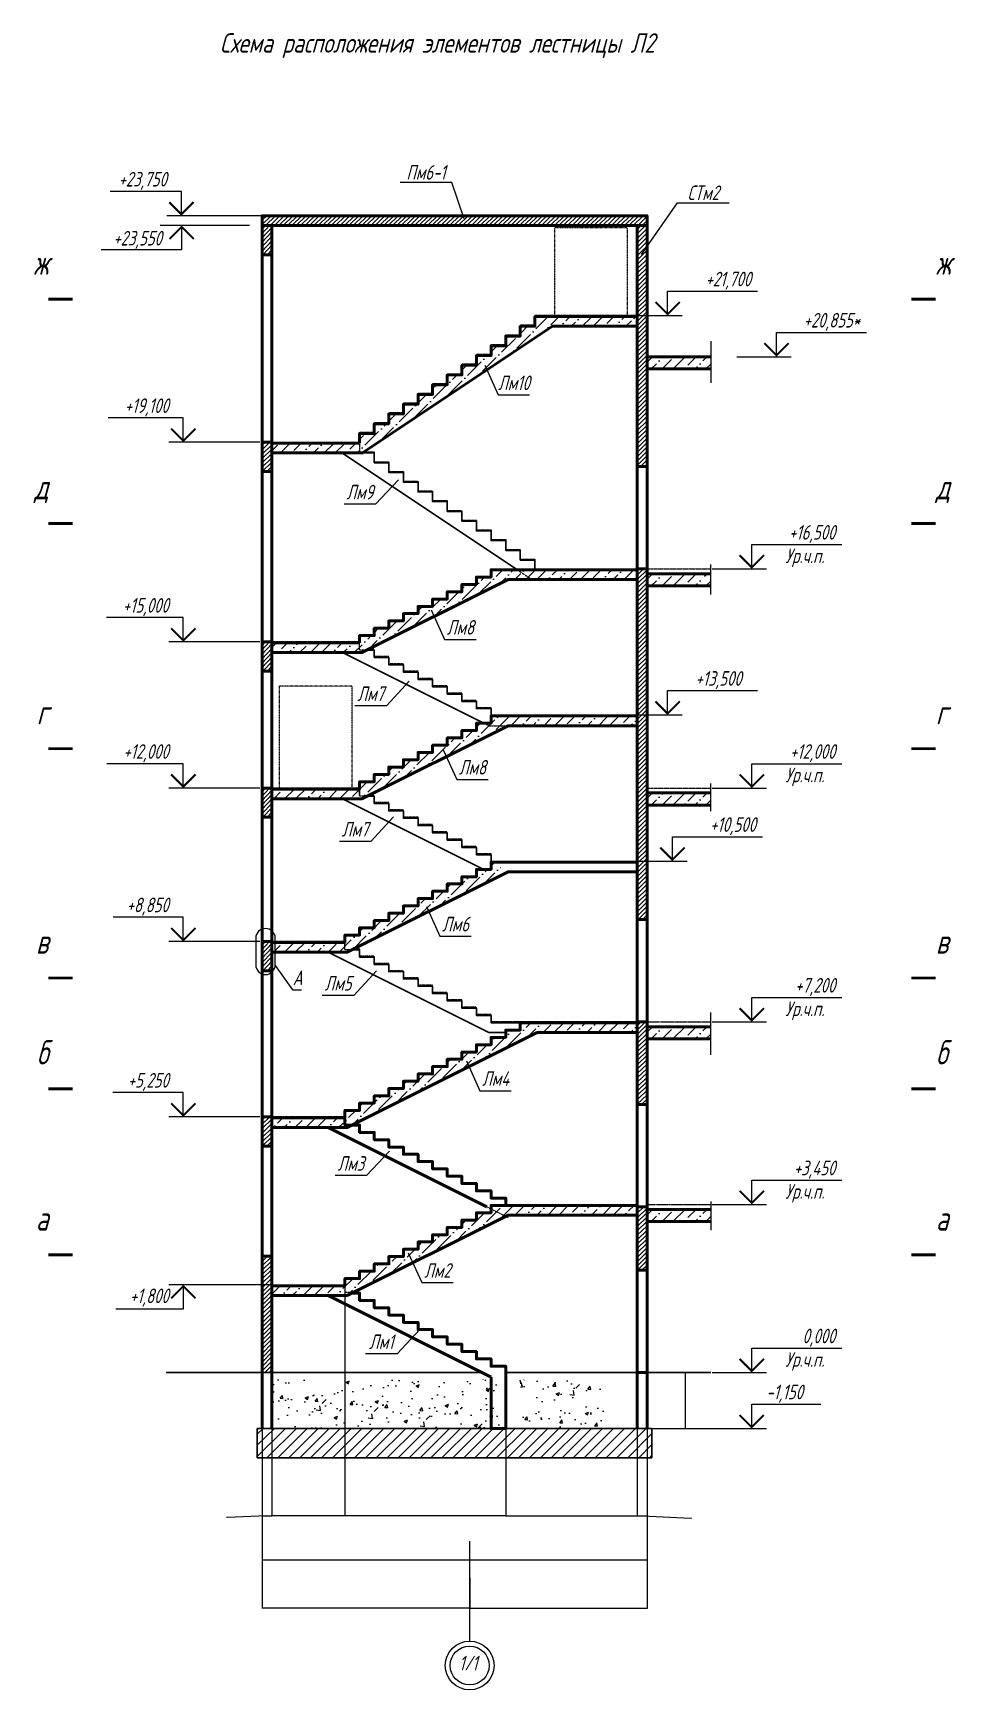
# Model space of a CAD drawing. Header units: millimetres. Extents: x 645 to 249636, y -127504 to 76561.
# Drawn here: x 196116 to 215035, y 42547 to 76561 of the extents above; entities that cross this region are included whole.
import ezdxf
from ezdxf.enums import TextEntityAlignment as Align

# ---------------------------------------------------------------- set-up
doc = ezdxf.new("R2010")
doc.units = ezdxf.units.MM
for name, pattern in [('ACAD_ISO04W100', [30.5, 24, -3, 0.5, -3]), ('JIS_02_0.7', [1.35, 0.75, -0.6]), ('JIS_02_1.0', [2, 1, -1]), ('ШТРИХ_СРЕДНИЙ', [5.5, 4, -1.5])]:
    doc.linetypes.add(name, pattern=pattern)
doc.layers.get('Defpoints').update_dxf_attribs({"color": 8})
for name, color, linetype, lineweight in [('osi', 251, 'Continuous', 13), ('лестницы', 52, 'Continuous', 50), ('монолит', 5, 'Continuous', 50), ('размер', 202, 'Continuous', 15), ('Фундамент', 6, 'Continuous', 60)]:
    doc.layers.add(name, color=color, linetype=linetype, lineweight=lineweight)
doc.layers.add('оси1', color=210, linetype='Continuous')
doc.layers.add('пол', color=7, linetype='JIS_02_1.0')
doc.styles.add('3.0', font='simplex.shx', dxfattribs={"width": 0.7, "oblique": 15, "height": 2.8})
doc.styles.add('UNR Sim', font='simplex.shx', dxfattribs={"width": 0.65})
doc.styles.add('РАБОЧИЙ_шрифт', font='romans.shx', dxfattribs={"width": 0.7, "oblique": 15})
doc.dimstyles.new('1к100', dxfattribs={"dimtxt": 3, "dimasz": 2.5, "dimexe": 2, "dimexo": 2, "dimtad": 1, "dimdec": 0, "dimlfac": 100, "dimrnd": 5, "dimtxsty": '3.0', "dimblk": 'ARCHTICK', "dimcen": 2.5, "dimdle": 2, "dimadec": 0, "dimazin": 2, "dimtfac": 0.75, "dimtdec": 0, "dimtmove": 1, "dimatfit": 3, "dimfxl": 1.25, "dimtolj": 1, "dimarcsym": 1})
pattern_1 = [(45, (-202146133.344, 200790560.567), (-44.901280605, 44.901280605), [])]
pattern_2 = [(50, (-202146133.34, 200790410.57), (717.2601826, -62.752135), [75, -825]), (355, (-202146133.34, 200790410.6), (-138.7513336, 752.1921337), [60, -660]), (100.45144446, (-202146073.6, 200790405.34), (578.5088467, 689.439991), [63.740192, -701.142112]), (46.1842, (-202146133.3, 200790610.6), (1067.2413307, -165.5192808), [112.5, -1237.5]), (96.6356355, (-202146044.4, 200790596.8), (934.6619457, 974.1186008), [95.610342, -1051.71376]), (351.184164, (-202146133.3, 200790610.6), (934.661945, 974.1186003), [90, -990.000001]), (21, (-202146033.34, 200790560.57), (596.9070521, -402.6188907), [75, -825]), (326, (-202146033.34, 200790560.6), (243.315332, 725.150045), [60, -660]), (71.45144474, (-202145983.6, 200790527), (840.2223767, 322.5311528), [63.74019, -701.142112]), (37.5, (-202146133.34, 200790410.57), (12.15985532, 332.89385383), [0, -652, 0, -670, 0, -662.5]), (7.5, (-202146133.34, 200790410.57), (263.06953744, 394.4117119), [0, -382, 0, -637, 0, -252.5]), (327.5, (-202146356.34, 200790410.57), (533.82243617, -22.55487173), [0, -250, 0, -780, 0, -1035]), (317.5, (-202146456.34, 200790410.57), (583.18616934, 100.1049823), [0, -325, 0, -518, 0, -735])]
pattern_3 = [(45, (-202145433.344, 200790560.567), (-44.901280605, 44.901280605), [])]
pattern_4 = [(45, (-76629872.03, 51571919.8), (84.18990114, 308.69630416), [396.875, -79.375, 0, -79.375])]

msp = doc.modelspace()

# ---------------------------------------------------------------- texts
at = {"layer": 'оси1', "style": '3.0', "oblique": 15, "width": 0.7}
msp.add_text('1/1', height=300, dxfattribs=at).set_placement((205047.371, 42947.474), align=Align.CENTER)
at = {"layer": 'размер', "color": 1, "lineweight": 40, "ltscale": 35, "style": '3.0', "oblique": 15, "width": 0.75}
msp.add_text('Схема расположения элементов лестницы Л2', height=400, dxfattribs=at).set_placement((199948.858, 76159.902))
at = {"layer": 'размер', "style": '3.0', "oblique": 15, "width": 0.7}
for s, p in [('+23,750', (198858.223, 73412.401)), ('+23,550', (198756.78, 72201.065)), ('+21,700', (210851.956, 71362.47)), ('+20,855*', (213085.826, 70517.401)), ('+19,100', (198898.284, 68762.47)), ('+16,500', (212580.145, 66162.401)), ('Ур.ч.п.', (212356.652, 65680.499)), ('+15,000', (198898.284, 64662.401)), ('+13,500', (210656.637, 63162.401)), ('+12,000', (198898.284, 61662.401)), ('+12,000', (212580.145, 61662.198)), ('Ур.ч.п.', (212356.652, 61180.296)), ('+10,500', (210950.245, 60162.401)), ('+8,850', (198898.284, 58512.401)), ('+7,200', (212580.145, 56862.198)), ('Ур.ч.п.', (212356.652, 56380.296)), ('+5,250', (198898.284, 54912.47)), ('+3,450', (212580.562, 53112.468)), ('Ур.ч.п.', (212357.069, 52630.567)), ('+1,800', (198898.284, 50485.907)), ('0,000', (212580.303, 49662.47)), ('Ур.ч.п.', (212356.81, 49180.568))]:
    msp.add_text(s, height=300, dxfattribs=at).set_placement(p, align=Align.RIGHT)
at = {"layer": 'размер', "lineweight": 30, "style": '3.0', "oblique": 15, "width": 0.7}
for s, p in [('ж', (196427.105, 71599.539)), ('д', (196427.105, 66991.139)), ('г', (196427.105, 62370.766)), ('в', (196427.105, 57661.452)), ('б', (196427.105, 55387.97)), ('а', (196427.105, 51976.635))]:
    msp.add_text(s, height=500, dxfattribs=at).set_placement(p, align=Align.RIGHT)
for s, height, p in [('ж', 500, (214643.348, 71599.539)), ('д', 500, (214643.348, 66991.139)), ('г', 500, (214643.348, 62370.766)), ('в', 500, (214643.348, 57661.452)), ('А', 300, (201446.556, 57017.688)), ('б', 500, (214643.348, 55387.97)), ('а', 500, (214643.348, 51976.635))]:
    msp.add_text(s, height=height, dxfattribs=at).set_placement(p)
at = {"layer": 'размер', "style": '3.0', "oblique": 15, "width": 0.7}
msp.add_text('-1,150', height=300, dxfattribs=at).set_placement((211164.171, 48512.47))

# ---------------------------------------------------------------- blocks, each defined once
blk = doc.blocks.new('_ArchTick')
at = {"color": 0, "linetype": 'ByBlock', "const_width": 0.15}
blk.add_lwpolyline([(-0.5, -0.5), (0.5, 0.5)], dxfattribs=at)
blk = doc.blocks.new('*D39')
at = {"layer": 'Defpoints', "color": 0, "transparency": 16777216}
for p in [(202516, 50817), (205816, 48440), (202516, 46119)]:
    blk.add_point(p, dxfattribs=at)
at = {"layer": 'размер', "color": 0, "lineweight": -2, "transparency": 16777216}
blk.add_line((202516, 50815), (202516, 46117), dxfattribs=at)
at = {"layer": 'размер', "color": 0, "linetype": 'ByBlock', "lineweight": -2, "transparency": 16777216}
for p, q in [((205816, 48438), (205816, 46117)), ((205818, 46119), (202514, 46119))]:
    blk.add_line(p, q, dxfattribs=at)
at = {"layer": 'размер', "color": 0, "lineweight": -2, "transparency": 16777216, "xscale": 2.5, "yscale": 2.5, "zscale": 2.5, "rotation": 180}
blk.add_blockref('_ArchTick', (202516, 46119), dxfattribs=at)
at = {"layer": 'размер', "color": 0, "lineweight": -2, "transparency": 16777216, "xscale": 2.5, "yscale": 2.5, "zscale": 2.5}
blk.add_blockref('_ArchTick', (205816, 46119), dxfattribs=at)
at = {"layer": 'размер', "color": 0, "transparency": 16777216, "insert": (204166, 46121), "char_height": 2.8, "attachment_point": 5, "style": '3.0'}
blk.add_mtext('\\A1;330000', dxfattribs=at)
blk = doc.blocks.new('*D37')
at = {"layer": 'Defpoints', "color": 0, "transparency": 16777216}
for p in [(201016, 50767), (202516, 50817), (201016, 46119)]:
    blk.add_point(p, dxfattribs=at)
at = {"layer": 'размер', "color": 0, "lineweight": -2, "transparency": 16777216}
blk.add_line((201016, 50765), (201016, 46117), dxfattribs=at)
at = {"layer": 'размер', "color": 0, "linetype": 'ByBlock', "lineweight": -2, "transparency": 16777216}
for p, q in [((202516, 50815), (202516, 46117)), ((202518, 46119), (201014, 46119))]:
    blk.add_line(p, q, dxfattribs=at)
at = {"layer": 'размер', "color": 0, "lineweight": -2, "transparency": 16777216, "xscale": 2.5, "yscale": 2.5, "zscale": 2.5, "rotation": 180}
blk.add_blockref('_ArchTick', (201016, 46119), dxfattribs=at)
at = {"layer": 'размер', "color": 0, "lineweight": -2, "transparency": 16777216, "xscale": 2.5, "yscale": 2.5, "zscale": 2.5}
blk.add_blockref('_ArchTick', (202516, 46119), dxfattribs=at)
at = {"layer": 'размер', "color": 0, "transparency": 16777216, "insert": (201766, 46121), "char_height": 2.8, "attachment_point": 5, "style": '3.0'}
blk.add_mtext('\\A1;149995', dxfattribs=at)
blk = doc.blocks.new('*D38')
at = {"layer": 'Defpoints', "color": 0, "transparency": 16777216}
for p in [(208516, 49062), (205816, 48440), (208516, 46119)]:
    blk.add_point(p, dxfattribs=at)
at = {"layer": 'размер', "color": 0, "lineweight": -2, "transparency": 16777216}
blk.add_line((208516, 49060), (208516, 46117), dxfattribs=at)
at = {"layer": 'размер', "color": 0, "linetype": 'ByBlock', "lineweight": -2, "transparency": 16777216}
for p, q in [((205816, 48438), (205816, 46117)), ((205814, 46119), (208518, 46119))]:
    blk.add_line(p, q, dxfattribs=at)
at = {"layer": 'размер', "color": 0, "lineweight": -2, "transparency": 16777216, "xscale": 2.5, "yscale": 2.5, "zscale": 2.5, "rotation": 180}
blk.add_blockref('_ArchTick', (205816, 46119), dxfattribs=at)
at = {"layer": 'размер', "color": 0, "lineweight": -2, "transparency": 16777216, "xscale": 2.5, "yscale": 2.5, "zscale": 2.5}
blk.add_blockref('_ArchTick', (208516, 46119), dxfattribs=at)
at = {"layer": 'размер', "color": 0, "transparency": 16777216, "insert": (207166, 46121), "char_height": 2.8, "attachment_point": 5, "style": '3.0'}
blk.add_mtext('\\A1;270005', dxfattribs=at)
blk = doc.blocks.new('*D32')
at = {"layer": 'Defpoints', "color": 0, "ltscale": 0.05, "transparency": 16777216}
for p in [(200816, 48366), (201016, 48366), (201016, 46119)]:
    blk.add_point(p, dxfattribs=at)
at = {"layer": 'размер', "color": 0, "linetype": 'ByBlock', "lineweight": -2, "ltscale": 0.05, "transparency": 16777216}
for p, q in [((200816, 48364), (200816, 46117)), ((200096, 46087), (200086, 46087)), ((200916, 46119), (200096, 46087)), ((200814, 46119), (201018, 46119))]:
    blk.add_line(p, q, dxfattribs=at)
at = {"layer": 'размер', "color": 0, "lineweight": -2, "ltscale": 0.05, "transparency": 16777216}
blk.add_line((201016, 48364), (201016, 46117), dxfattribs=at)
at = {"layer": 'размер', "color": 0, "lineweight": -2, "ltscale": 0.05, "transparency": 16777216, "xscale": 2.5, "yscale": 2.5, "zscale": 2.5, "rotation": 180}
blk.add_blockref('_ArchTick', (200816, 46119), dxfattribs=at)
at = {"layer": 'размер', "color": 0, "lineweight": -2, "ltscale": 0.05, "transparency": 16777216, "xscale": 2.5, "yscale": 2.5, "zscale": 2.5}
blk.add_blockref('_ArchTick', (201016, 46119), dxfattribs=at)
at = {"layer": 'размер', "color": 0, "ltscale": 0.05, "transparency": 16777216, "insert": (200091, 46089), "char_height": 2.8, "attachment_point": 5, "style": '3.0'}
blk.add_mtext('\\A1;20000', dxfattribs=at)
blk = doc.blocks.new('*D33')
at = {"layer": 'Defpoints', "color": 0, "ltscale": 0.05, "transparency": 16777216}
for p in [(208716, 49464), (200816, 45694), (208716, 45216)]:
    blk.add_point(p, dxfattribs=at)
at = {"layer": 'размер', "color": 0, "lineweight": -2, "ltscale": 0.05, "transparency": 16777216}
blk.add_line((208716, 49462), (208716, 45214), dxfattribs=at)
at = {"layer": 'размер', "color": 0, "linetype": 'ByBlock', "lineweight": -2, "ltscale": 0.05, "transparency": 16777216}
for p, q in [((200816, 45692), (200816, 45214)), ((200814, 45216), (208718, 45216))]:
    blk.add_line(p, q, dxfattribs=at)
at = {"layer": 'размер', "color": 0, "lineweight": -2, "ltscale": 0.05, "transparency": 16777216, "xscale": 2.5, "yscale": 2.5, "zscale": 2.5, "rotation": 180}
blk.add_blockref('_ArchTick', (200816, 45216), dxfattribs=at)
at = {"layer": 'размер', "color": 0, "lineweight": -2, "ltscale": 0.05, "transparency": 16777216, "xscale": 2.5, "yscale": 2.5, "zscale": 2.5}
blk.add_blockref('_ArchTick', (208716, 45216), dxfattribs=at)
at = {"layer": 'размер', "color": 0, "ltscale": 0.05, "transparency": 16777216, "insert": (204766, 45218), "char_height": 2.8, "attachment_point": 5, "style": '3.0'}
blk.add_mtext('\\A1;790000', dxfattribs=at)
blk = doc.blocks.new('*D34')
at = {"layer": 'Defpoints', "color": 0, "ltscale": 0.05, "transparency": 16777216}
for p in [(208516, 48369), (208716, 48369), (208716, 46119)]:
    blk.add_point(p, dxfattribs=at)
at = {"layer": 'размер', "color": 0, "linetype": 'ByBlock', "lineweight": -2, "ltscale": 0.05, "transparency": 16777216}
for p, q in [((208516, 48367), (208516, 46117)), ((208514, 46119), (208718, 46119)), ((208616, 46119), (209617, 46074)), ((209617, 46074), (209627, 46074))]:
    blk.add_line(p, q, dxfattribs=at)
at = {"layer": 'размер', "color": 0, "lineweight": -2, "ltscale": 0.05, "transparency": 16777216}
blk.add_line((208716, 48367), (208716, 46117), dxfattribs=at)
at = {"layer": 'размер', "color": 0, "lineweight": -2, "ltscale": 0.05, "transparency": 16777216, "xscale": 2.5, "yscale": 2.5, "zscale": 2.5, "rotation": 180}
blk.add_blockref('_ArchTick', (208516, 46119), dxfattribs=at)
at = {"layer": 'размер', "color": 0, "lineweight": -2, "ltscale": 0.05, "transparency": 16777216, "xscale": 2.5, "yscale": 2.5, "zscale": 2.5}
blk.add_blockref('_ArchTick', (208716, 46119), dxfattribs=at)
at = {"layer": 'размер', "color": 0, "ltscale": 0.05, "transparency": 16777216, "insert": (209622, 46076), "char_height": 2.8, "attachment_point": 5, "style": '3.0'}
blk.add_mtext('\\A1;20000', dxfattribs=at)
blk = doc.blocks.new('*D35')
at = {"layer": 'Defpoints', "color": 0, "ltscale": 0.05, "transparency": 16777216}
for p in [(209168, 49062), (209168, 47912), (209498, 47912)]:
    blk.add_point(p, dxfattribs=at)
at = {"layer": 'размер', "color": 0, "linetype": 'ByBlock', "lineweight": -2, "ltscale": 0.05, "transparency": 16777216}
for p, q in [((209170, 49062), (209500, 49062)), ((209498, 49064), (209498, 47910))]:
    blk.add_line(p, q, dxfattribs=at)
at = {"layer": 'размер', "color": 0, "lineweight": -2, "ltscale": 0.05, "transparency": 16777216}
blk.add_line((209170, 47912), (209500, 47912), dxfattribs=at)
at = {"layer": 'размер', "color": 0, "lineweight": -2, "ltscale": 0.05, "transparency": 16777216, "xscale": 2.5, "yscale": 2.5, "zscale": 2.5}
for p, rotation in [((209498, 49062), 90), ((209498, 47912), 270)]:
    blk.add_blockref('_ArchTick', p, dxfattribs=dict(at, rotation=rotation))
at = {"layer": 'размер', "color": 0, "ltscale": 0.05, "transparency": 16777216, "insert": (209496, 48487), "char_height": 2.8, "attachment_point": 5, "rotation": 90, "style": '3.0'}
blk.add_mtext('\\A1;115000', dxfattribs=at)
blk = doc.blocks.new('vcBlockPos')
at = {"color": 0, "linetype": 'ByBlock', "lineweight": -2, "style": 'UNR Sim'}
blk.add_attdef('ПОЗИЦИЯ', text='', height=378, dxfattribs=at).set_placement((0, 0), align=Align.BOTTOM_CENTER)
at = {"color": 0, "linetype": 'ByBlock', "lineweight": -2, "style": 'UNR Sim', "flags": 1}
blk.add_attdef('КОЛИЧЕСТВО', text='', height=378, dxfattribs=at).set_placement((0, 0), align=Align.RIGHT)
at = {"color": 0, "linetype": 'ByBlock', "lineweight": -2, "style": 'UNR Sim'}
blk.add_attdef('НТЕКСТ', text='', height=378, dxfattribs=at).set_placement((0, 0), align=Align.TOP_CENTER)
blk = doc.blocks.new('*D36')
at = {"layer": 'Defpoints', "color": 0, "ltscale": 0.05, "transparency": 16777216}
for p in [(208716, 45527), (205076, 44848), (208716, 44222)]:
    blk.add_point(p, dxfattribs=at)
at = {"layer": 'размер', "color": 0, "lineweight": -2, "ltscale": 0.05, "transparency": 16777216}
blk.add_line((208716, 45525), (208716, 44220), dxfattribs=at)
at = {"layer": 'размер', "color": 0, "linetype": 'ByBlock', "lineweight": -2, "ltscale": 0.05, "transparency": 16777216}
for p, q in [((205076, 44846), (205076, 44220)), ((205074, 44222), (208718, 44222))]:
    blk.add_line(p, q, dxfattribs=at)
at = {"layer": 'размер', "color": 0, "lineweight": -2, "ltscale": 0.05, "transparency": 16777216, "xscale": 2.5, "yscale": 2.5, "zscale": 2.5, "rotation": 180}
blk.add_blockref('_ArchTick', (205076, 44222), dxfattribs=at)
at = {"layer": 'размер', "color": 0, "lineweight": -2, "ltscale": 0.05, "transparency": 16777216, "xscale": 2.5, "yscale": 2.5, "zscale": 2.5}
blk.add_blockref('_ArchTick', (208716, 44222), dxfattribs=at)
at = {"layer": 'размер', "color": 0, "ltscale": 0.05, "transparency": 16777216, "insert": (206896, 44224), "char_height": 2.8, "attachment_point": 5, "style": '3.0'}
blk.add_mtext('\\A1;364000', dxfattribs=at)
blk = doc.blocks.new('*D31')
at = {"layer": 'Defpoints', "color": 0, "ltscale": 0.05, "transparency": 16777216}
for p in [(200816, 47912), (205076, 44848), (200816, 44222)]:
    blk.add_point(p, dxfattribs=at)
at = {"layer": 'размер', "color": 0, "lineweight": -2, "ltscale": 0.05, "transparency": 16777216}
blk.add_line((200816, 47910), (200816, 44220), dxfattribs=at)
at = {"layer": 'размер', "color": 0, "linetype": 'ByBlock', "lineweight": -2, "ltscale": 0.05, "transparency": 16777216}
for p, q in [((205076, 44846), (205076, 44220)), ((205078, 44222), (200814, 44222))]:
    blk.add_line(p, q, dxfattribs=at)
at = {"layer": 'размер', "color": 0, "lineweight": -2, "ltscale": 0.05, "transparency": 16777216, "xscale": 2.5, "yscale": 2.5, "zscale": 2.5, "rotation": 180}
blk.add_blockref('_ArchTick', (200816, 44222), dxfattribs=at)
at = {"layer": 'размер', "color": 0, "lineweight": -2, "ltscale": 0.05, "transparency": 16777216, "xscale": 2.5, "yscale": 2.5, "zscale": 2.5}
blk.add_blockref('_ArchTick', (205076, 44222), dxfattribs=at)
at = {"layer": 'размер', "color": 0, "ltscale": 0.05, "transparency": 16777216, "insert": (202946, 44224), "char_height": 2.8, "attachment_point": 5, "style": '3.0'}
blk.add_mtext('\\A1;426000', dxfattribs=at)

# ---------------------------------------------------------------- dimensions: what is measured, and where the dimension line sits
at = {"layer": 'размер'}
for base, p1, p2, picture, middle in [((201015.972, 46118.875), (202515.899, 50817.198), (201015.972, 50767.198), '*D37', (201765.936, 46120.9)), ((208515.972, 46118.875), (205815.899, 48440.256), (208515.972, 49062.47), '*D38', (207165.936, 46120.9))]:
    dim = msp.add_linear_dim(base=base, p1=p1, p2=p2, dimstyle='1к100', dxfattribs=at)
    dim.commit()
    dim.dimension.update_dxf_attribs({"geometry": picture, "text_midpoint": middle})
dim = msp.add_linear_dim(base=(202515.899, 46118.875), p1=(205815.899, 48440.256), p2=(202515.899, 50817.198), angle=180, dimstyle='1к100', dxfattribs=at)
dim.commit()
dim.dimension.update_dxf_attribs({"geometry": '*D39', "text_midpoint": (204165.899, 46120.9)})
at = {"layer": 'размер', "ltscale": 0.05}
for base, p1, p2, picture, middle in [((208715.972, 45215.767), (200815.972, 45693.659), (208715.972, 49463.972), '*D33', (204765.972, 45217.792)), ((200815.972, 44221.904), (205075.972, 44847.64), (200815.972, 47912.47), '*D31', (202945.972, 44223.929)), ((208715.972, 44221.904), (205075.972, 44847.64), (208715.972, 45526.684), '*D36', (206895.972, 44223.929))]:
    dim = msp.add_linear_dim(base=base, p1=p1, p2=p2, dimstyle='1к100', dxfattribs=at)
    dim.commit()
    dim.dimension.update_dxf_attribs({"geometry": picture, "text_midpoint": middle})
dim = msp.add_linear_dim(base=(209497.695, 47912.47), p1=(209168.231, 49062.47), p2=(209168.231, 47912.47), angle=90, dimstyle='1к100', dxfattribs=at)
dim.commit()
dim.dimension.update_dxf_attribs({"geometry": '*D35', "text_midpoint": (209495.67, 48487.47)})
for base, p1, p2, picture, middle in [((201015.972, 46118.875), (200815.972, 48366.083), (201015.972, 48366.083), '*D32', (200095.431, 46086.718)), ((208715.972, 46118.875), (208515.972, 48369.499), (208715.972, 48369.499), '*D34', (209617.338, 46073.521))]:
    dim = msp.add_linear_dim(base=base, p1=p1, p2=p2, dimstyle='1к100', dxfattribs=at)
    dim.commit()
    dim.dimension.update_dxf_attribs({"geometry": picture, "text_midpoint": middle, "dimtype": 160})

# ---------------------------------------------------------------- hatches: boundary and pattern name
h = msp.add_hatch()
h.set_pattern_fill('ANSI36', color=256, scale=50)
h.set_pattern_definition(pattern_4)
h.paths.add_polyline_path([(202815.899, 68142.47), (202815.899, 68342.47), (203115.899, 68342.47), (203115.899, 68542.47), (203415.899, 68542.47), (203415.899, 68742.47), (203715.899, 68742.47), (203715.899, 68942.47), (204015.899, 68942.47), (204015.899, 69142.47), (204315.899, 69142.47), (204315.899, 69342.47), (204615.899, 69342.47), (204615.899, 69542.47), (204915.899, 69542.47), (204915.899, 69742.47), (205215.899, 69742.47), (205215.899, 69942.47), (205515.899, 69942.47), (205515.899, 70142.47), (205815.899, 70142.47), (205815.899, 70342.47), (206115.899, 70342.47), (206115.899, 70542.47), (206415.899, 70542.47), (206415.899, 70742.47), (208515.972, 70742.47), (208515.972, 70542.47), (206776.454, 70542.47), (202876.454, 67942.47), (201015.972, 67942.47), (201015.972, 68142.47)])
h = msp.add_hatch()
h.set_pattern_fill('ANSI36', color=256, scale=50)
h.set_pattern_definition([(45, (-76635172.03, 51571739.8), (84.18990114, 308.69630416), [396.875, -79.375, 0, -79.375])])
h.paths.add_polyline_path([(210022.759, 69667.401), (210022.759, 69917.401), (208715.972, 69917.401), (208715.972, 69667.401)])
h = msp.add_hatch()
h.set_pattern_fill('ANSI36', color=256, scale=50)
h.set_pattern_definition(pattern_4)
h.paths.add_polyline_path([(202815.899, 64042.47), (202815.899, 64192.47), (203115.899, 64192.47), (203115.899, 64342.47), (203415.899, 64342.47), (203415.899, 64492.47), (203715.899, 64492.47), (203715.899, 64642.47), (204015.899, 64642.47), (204015.899, 64792.47), (204315.899, 64792.47), (204315.899, 64942.47), (204615.899, 64942.47), (204615.899, 65092.47), (204915.899, 65092.47), (204915.899, 65242.47), (205215.899, 65242.47), (205215.899, 65392.47), (205515.899, 65392.47), (205515.899, 65542.47), (205815.899, 65542.47), (205515.899, 65542.47), (208515.972, 65542.47), (208515.972, 65342.47), (205863.113, 65342.47), (202863.113, 63842.47), (201015.972, 63842.47), (201015.972, 64042.47)])
h = msp.add_hatch()
h.set_pattern_fill('ANSI36', color=256, scale=50)
h.set_pattern_definition([(45, (-76635172.03, 51567284.8), (84.18990114, 308.69630416), [396.875, -79.375, 0, -79.375])])
h.paths.add_polyline_path([(210022.759, 65454.633), (210022.759, 65462.401), (208715.972, 65462.401), (208715.972, 65212.401), (210022.759, 65212.401), (210022.759, 65254.633), (210022.759, 65344.583), (209722.759, 65354.633)])
h = msp.add_hatch()
h.set_pattern_fill('ANSI36', color=256, scale=50)
h.set_pattern_definition(pattern_4)
h.paths.add_polyline_path([(205515.899, 62542.47), (205815.899, 62542.47), (208515.972, 62542.47), (208515.972, 62342.47), (205863.113, 62342.47), (202863.113, 60842.47), (201015.972, 60842.47), (201015.972, 61042.47), (202515.899, 61042.47), (202815.899, 61042.47), (202815.899, 61192.47), (203115.899, 61192.47), (203115.899, 61342.47), (203415.899, 61342.47), (203415.899, 61492.47), (203715.899, 61492.47), (203715.899, 61642.47), (204015.899, 61642.47), (204015.899, 61792.47), (204315.899, 61792.47), (204315.899, 61942.47), (204615.899, 61942.47), (204615.899, 62092.47), (204915.899, 62092.47), (204915.899, 62242.47), (205215.899, 62242.47), (205215.899, 62392.47), (205515.899, 62392.47)])
h = msp.add_hatch()
h.set_pattern_fill('ANSI36', color=256, scale=50)
h.set_pattern_definition([(45, (-76635172.03, 51562784.6), (84.18990114, 308.69630416), [396.875, -79.375, 0, -79.375])])
h.paths.add_polyline_path([(210022.759, 60712.198), (210022.759, 60962.198), (208715.972, 60962.198), (208715.972, 60712.198)])
h = msp.add_hatch()
h.set_pattern_fill('ANSI36', color=256, scale=50)
h.set_pattern_definition(pattern_4)
edge = h.paths.add_edge_path()
edge.add_line((205515.899, 59542.47), (208515.972, 59542.47))
edge.add_line((208515.972, 59542.47), (208515.972, 59342.47))
edge.add_line((208515.972, 59342.47), (205863.113, 59342.47))
edge.add_line((205863.113, 59342.47), (202563.113, 57692.47))
edge.add_line((202563.113, 57692.47), (201015.972, 57692.47))
edge.add_line((201015.972, 57692.47), (201015.972, 57892.47))
edge.add_line((201015.972, 57892.47), (202215.899, 57892.47))
edge.add_line((202215.899, 57892.47), (202515.899, 57892.47))
edge.add_line((202515.899, 57892.47), (202515.899, 58042.47))
edge.add_line((202515.899, 58042.47), (202815.899, 58042.47))
edge.add_line((202815.899, 58042.47), (202815.899, 58192.47))
edge.add_line((202815.899, 58192.47), (203115.899, 58192.47))
edge.add_line((203115.899, 58192.47), (203115.899, 58342.47))
edge.add_line((203115.899, 58342.47), (203415.899, 58342.47))
edge.add_line((203415.899, 58342.47), (203415.899, 58492.47))
edge.add_line((203415.899, 58492.47), (203715.899, 58492.47))
edge.add_line((203715.899, 58492.47), (203715.899, 58642.47))
edge.add_line((203715.899, 58642.47), (204015.899, 58642.47))
edge.add_line((204015.899, 58642.47), (204015.899, 58792.47))
edge.add_line((204015.899, 58792.47), (204315.899, 58792.47))
edge.add_line((204315.899, 58792.47), (204315.899, 58942.47))
edge.add_line((204315.899, 58942.47), (204615.899, 58942.47))
edge.add_line((204615.899, 58942.47), (204615.899, 59092.47))
edge.add_line((204615.899, 59092.47), (204915.899, 59092.47))
edge.add_line((204915.899, 59092.47), (204915.899, 59242.47))
edge.add_line((204915.899, 59242.47), (205215.899, 59242.47))
edge.add_line((205215.899, 59242.47), (205215.899, 59392.47))
edge.add_line((205215.899, 59392.47), (205515.899, 59392.47))
edge.add_line((205515.899, 59392.47), (205515.899, 59542.47))
edge.add_line((205515.899, 59542.47), (208515.972, 59542.47))
edge.add_line((208515.972, 59542.47), (208515.972, 59342.47))
edge.add_line((208515.972, 59342.47), (205863.113, 59342.47))
h = msp.add_hatch()
h.set_pattern_fill('ANSI36', color=256, scale=50)
h.set_pattern_definition(pattern_4)
h.paths.add_polyline_path([(206115.899, 56242.47), (208515.972, 56242.47), (208515.972, 56042.47), (206463.113, 56042.47), (202563.113, 54092.47), (201015.972, 54092.47), (201015.972, 54292.47), (202515.899, 54292.47), (202515.899, 54442.47), (202815.899, 54442.47), (202815.899, 54592.47), (203115.899, 54592.47), (203115.899, 54742.47), (203415.899, 54742.47), (203415.899, 54892.47), (203715.899, 54892.47), (203715.899, 55042.47), (204015.899, 55042.47), (204015.899, 55192.47), (204315.899, 55192.47), (204315.899, 55342.47), (204615.899, 55342.47), (204615.899, 55492.47), (204915.899, 55492.47), (204915.899, 55642.47), (205215.899, 55642.47), (205215.899, 55792.47), (205515.899, 55792.47), (205515.899, 55942.47), (205815.899, 55942.47), (205815.899, 56092.47), (206115.899, 56092.47)])
h = msp.add_hatch()
h.set_pattern_fill('ANSI36', color=256, scale=50)
h.set_pattern_definition([(45, (-76635172.03, 51557984.6), (84.18990114, 308.69630416), [396.875, -79.375, 0, -79.375])])
h.paths.add_polyline_path([(210022.759, 55912.198), (210022.759, 56162.198), (208715.972, 56162.198), (208715.972, 55912.198)])
h = msp.add_hatch()
h.set_pattern_fill('ANSI36', color=256, scale=50)
h.set_pattern_definition([(45, (-202308952.71, 200720752.69), (84.189901135, 308.69630416), [396.875, -79.375, 0, -79.375])])
h.paths.add_polyline_path([(204615.972, 51892.47), (204315.972, 51892.47), (204315.972, 51742.47), (204015.972, 51742.47), (204015.972, 51592.47), (203715.972, 51592.47), (203715.972, 51442.47), (203415.972, 51442.47), (203415.972, 51292.47), (203115.972, 51292.47), (203115.972, 51142.47), (202815.972, 51142.47), (202815.972, 50992.47), (202515.972, 50992.47), (202515.972, 50842.47), (201015.972, 50842.47), (201015.972, 50642.47), (202563.186, 50642.47), (205863.186, 52292.47), (208515.972, 52292.47), (208515.972, 52492.47), (205515.972, 52492.47), (205515.972, 52342.47), (205215.972, 52342.47), (205215.972, 52192.47), (204915.972, 52192.47), (204915.972, 52042.47), (204615.972, 52042.47)])
h = msp.add_hatch()
h.set_pattern_fill('ANSI36', color=256, scale=50)
h.set_pattern_definition([(45, (-76635172.03, 51554234.87), (84.18990114, 308.69630416), [396.875, -79.375, 0, -79.375])])
h.paths.add_polyline_path([(210022.759, 52162.47), (210022.759, 52412.47), (208715.972, 52412.47), (208715.972, 52162.47)])
at = {"layer": 'размер', "ltscale": 0.05}
h = msp.add_hatch(dxfattribs=at)
h.set_pattern_fill('ANSI31', color=256, scale=20)
h.set_pattern_definition(pattern_1)
h.paths.add_polyline_path([(208715.972, 72612.401), (208715.972, 72812.401), (200815.972, 72812.401), (200815.972, 72612.401)])
h = msp.add_hatch(dxfattribs=at)
h.set_pattern_fill('ANSI31', color=256, scale=20)
h.set_pattern_definition(pattern_1)
h.paths.add_polyline_path([(200815.972, 72591.759), (201015.972, 72596.436), (201015.972, 72612.401), (200815.972, 72612.401)])
h.paths.add_polyline_path([(201015.972, 51452.47), (200815.972, 51452.47), (200815.972, 49062.47), (201015.972, 49062.47)])
h = msp.add_hatch(dxfattribs=at)
h.set_pattern_fill('ANSI31', color=256, scale=20)
h.set_pattern_definition([(45, (-202348817.84, 200745576.3), (-44.901280605, 44.901280605), [])])
h.paths.add_polyline_path([(201015.972, 72612.401), (200815.972, 72612.401), (200815.972, 72012.401), (201015.972, 72012.401)])
h = msp.add_hatch(dxfattribs=at)
h.set_pattern_fill('ANSI31', color=256, scale=20)
h.set_pattern_definition(pattern_3)
h.paths.add_polyline_path([(208715.972, 72612.401), (208515.972, 72612.401), (208515.972, 67662.401), (208715.972, 67662.401)])
h = msp.add_hatch(dxfattribs=at)
h.set_pattern_fill('ANSI31', color=256, scale=20)
h.set_pattern_definition([(45, (-202348817.84, 200741126.37), (-44.901280605, 44.901280605), [])])
h.paths.add_polyline_path([(201015.972, 68162.47), (200815.972, 68162.47), (200815.972, 67562.47), (201015.972, 67562.47)])
h = msp.add_hatch(dxfattribs=at)
h.set_pattern_fill('ANSI31', color=256, scale=20)
h.set_pattern_definition(pattern_3)
h.paths.add_polyline_path([(208715.972, 65562.401), (208515.972, 65562.401), (208515.972, 58362.198), (208715.972, 58362.198)])
h = msp.add_hatch(dxfattribs=at)
h.set_pattern_fill('ANSI31', color=256, scale=20)
h.set_pattern_definition([(45, (-202348817.84, 200737026.3), (-44.901280605, 44.901280605), [])])
h.paths.add_polyline_path([(201015.972, 64062.401), (200815.972, 64062.401), (200815.972, 63462.401), (201015.972, 63462.401)])
h = msp.add_hatch(dxfattribs=at)
h.set_pattern_fill('ANSI31', color=256, scale=20)
h.set_pattern_definition([(45, (-202348817.84, 200734026.3), (-44.901280605, 44.901280605), [])])
h.paths.add_polyline_path([(201015.972, 61062.401), (200815.972, 61062.401), (200815.972, 60462.401), (201015.972, 60462.401)])
h = msp.add_hatch(dxfattribs=at)
h.set_pattern_fill('ANSI31', color=256, scale=20)
h.set_pattern_definition([(45, (-202348817.84, 200730876.3), (-44.901280605, 44.901280605), [])])
h.paths.add_polyline_path([(201015.972, 57912.401), (200815.972, 57912.401), (200815.972, 57312.401), (201015.972, 57312.401)])
h = msp.add_hatch(dxfattribs=at)
h.set_pattern_fill('ANSI31', color=256, scale=20)
h.set_pattern_definition(pattern_3)
h.paths.add_polyline_path([(208715.972, 56262.198), (208515.972, 56262.198), (208515.972, 54562.47), (208715.972, 54562.47)])
h = msp.add_hatch(dxfattribs=at)
h.set_pattern_fill('ANSI31', color=256, scale=20)
h.set_pattern_definition([(45, (-202348817.84, 200727276.37), (-44.901280605, 44.901280605), [])])
h.paths.add_polyline_path([(201015.972, 54312.47), (200815.972, 54312.47), (200815.972, 53712.47), (201015.972, 53712.47)])
h = msp.add_hatch(dxfattribs=at)
h.set_pattern_fill('ANSI31', color=256, scale=20)
h.set_pattern_definition(pattern_3)
h.paths.add_polyline_path([(208515.972, 51162.47), (208715.972, 51162.47), (208715.972, 52462.47), (208515.972, 52462.47)])
h = msp.add_hatch(dxfattribs=at)
h.set_pattern_fill('AR-CONC', color=256, scale=100)
h.set_pattern_definition(pattern_2)
h.paths.add_polyline_path([(205815.899, 47912.47), (205815.899, 48818.863), (205628.685, 48912.47), (201015.972, 48912.47), (201015.972, 47912.47)])
h = msp.add_hatch(dxfattribs=at)
h.set_pattern_fill('AR-CONC', color=256, scale=100)
h.set_pattern_definition(pattern_2)
h.paths.add_polyline_path([(207815.972, 47912.47), (207815.972, 48912.47), (206115.899, 48912.47), (206115.899, 47912.47)])
h = msp.add_hatch(dxfattribs=at)
h.set_pattern_fill('ANSI31', color=256, scale=50)
h.set_pattern_definition([(45, (-202331275.77, 200720773.01), (-112.25320151, 112.25320151), [])])
h.paths.add_polyline_path([(208715.972, 47312.47), (208815.972, 47312.47), (208815.972, 47912.47), (208715.972, 47912.47), (208715.972, 47912.47), (208515.972, 47912.47), (208515.972, 47912.47), (201015.972, 47912.47), (201015.972, 47912.47), (200815.972, 47912.47), (200815.972, 47912.47), (200715.972, 47912.47), (200715.972, 47312.47)])

# ---------------------------------------------------------------- linework, layer by layer
at = {"layer": 'Defpoints', "color": 1, "linetype": 'JIS_02_0.7', "lineweight": 20, "ltscale": 4}
for p, q in [((208315.972, 72562.47), (206815.972, 72562.47)), ((206815.972, 72562.47), (206815.972, 70762.47)), ((208315.972, 70762.47), (208315.972, 72562.47))]:
    msp.add_line(p, q, dxfattribs=at)
msp.add_lwpolyline([(202665.972, 61062.401), (202665.972, 63155.233), (201165.972, 63157.128), (201165.972, 61057.128)], dxfattribs=at)
at = {"layer": 'osi', "linetype": 'ACAD_ISO04W100'}
msp.add_line((205075.972, 43546.968), (205075.972, 45603.09), dxfattribs=at)
at = {"layer": 'лестницы', "ltscale": 0.05}
msp.add_line((208315.972, 70762.47), (208315.972, 70762.47), dxfattribs=at)
at = {"layer": 'монолит', "ltscale": 5}
for p, q in [((200815.972, 72612.401), (200815.972, 47912.47)), ((201015.972, 72612.401), (201015.972, 47912.47)), ((208515.972, 72612.401), (208515.972, 47912.47)), ((208715.972, 72612.401), (208715.972, 47912.47)), ((208515.972, 71760.166), (208515.972, 71960.166)), ((208715.972, 67662.401), (208515.972, 67662.401)), ((208715.972, 65562.401), (208515.972, 65562.401)), ((208715.972, 58362.198), (208515.972, 58362.198)), ((208715.972, 56262.198), (208515.972, 56262.198)), ((208715.972, 54562.47), (208515.972, 54562.47)), ((208715.972, 52462.47), (208515.972, 52462.47)), ((200815.972, 51452.47), (201015.972, 51452.47)), ((208715.972, 51162.47), (208515.972, 51162.47)), ((208715.972, 49062.47), (208515.972, 49062.47))]:
    msp.add_line(p, q, dxfattribs=at)
at = {"layer": 'монолит', "ltscale": 0.05}
for p, q in [((201015.972, 72612.401), (200815.972, 72612.401)), ((200815.972, 72612.401), (200815.972, 72012.401)), ((201015.972, 72012.401), (201015.972, 72612.401)), ((200815.972, 72012.401), (201015.972, 72012.401)), ((201015.972, 68162.47), (200815.972, 68162.47)), ((200815.972, 68162.47), (200815.972, 67562.47)), ((201015.972, 67562.47), (201015.972, 68162.47)), ((200815.972, 67562.47), (201015.972, 67562.47)), ((201015.972, 64062.401), (200815.972, 64062.401)), ((200815.972, 64062.401), (200815.972, 63462.401)), ((201015.972, 63462.401), (201015.972, 64062.401)), ((200815.972, 63462.401), (201015.972, 63462.401)), ((201015.972, 61062.401), (200815.972, 61062.401)), ((200815.972, 61062.401), (200815.972, 60462.401)), ((201015.972, 60462.401), (201015.972, 61062.401)), ((200815.972, 60462.401), (201015.972, 60462.401)), ((201015.972, 57912.401), (200815.972, 57912.401)), ((200815.972, 57912.401), (200815.972, 57312.401)), ((201015.972, 57312.401), (201015.972, 57912.401)), ((200815.972, 57312.401), (201015.972, 57312.401)), ((208515.972, 56242.47), (208515.972, 56042.47)), ((208515.972, 56042.47), (206463.113, 56042.47)), ((201015.972, 54312.47), (200815.972, 54312.47)), ((200815.972, 54312.47), (200815.972, 53712.47)), ((201015.972, 53712.47), (201015.972, 54312.47)), ((202168.685, 54092.47), (205428.685, 52462.47)), ((200815.972, 53712.47), (201015.972, 53712.47)), ((202168.759, 50642.47), (205515.972, 48968.863))]:
    msp.add_line(p, q, dxfattribs=at)
at = {"layer": 'монолит', "color": 0, "lineweight": 30, "ltscale": 5}
for p, q in [((198847.611, 49062.47), (205328.759, 49062.47)), ((205815.972, 49062.47), (210022.759, 49062.47))]:
    msp.add_line(p, q, dxfattribs=at)
at = {"layer": 'монолит', "lineweight": 30, "ltscale": 5}
msp.add_line((205815.899, 47912.47), (205815.899, 48968.043), dxfattribs=at)
at = {"layer": 'монолит', "ltscale": 5}
for points in [[(200815.972, 72612.401), (208715.972, 72612.401), (208715.972, 72812.401), (200815.972, 72812.401)], [(202815.899, 68142.47), (202815.899, 68342.47), (203115.899, 68342.47), (203115.899, 68542.47), (203415.899, 68542.47), (203415.899, 68742.47), (203715.899, 68742.47), (203715.899, 68942.47), (204015.899, 68942.47), (204015.899, 69142.47), (204315.899, 69142.47), (204315.899, 69342.47), (204615.899, 69342.47), (204615.899, 69542.47), (204915.899, 69542.47), (204915.899, 69742.47), (205215.899, 69742.47), (205215.899, 69942.47), (205515.899, 69942.47), (205515.899, 70142.47), (205815.899, 70142.47), (205815.899, 70342.47), (206115.899, 70342.47), (206115.899, 70542.47), (206415.899, 70542.47), (206415.899, 70742.47), (208515.972, 70742.47), (208515.972, 70542.47), (206776.454, 70542.47), (202876.454, 67942.47), (201015.972, 67942.47), (201015.972, 68142.47)], [(202815.899, 64042.47), (202815.899, 64192.47), (203115.899, 64192.47), (203115.899, 64342.47), (203415.899, 64342.47), (203415.899, 64492.47), (203715.899, 64492.47), (203715.899, 64642.47), (204015.899, 64642.47), (204015.899, 64792.47), (204315.899, 64792.47), (204315.899, 64942.47), (204615.899, 64942.47), (204615.899, 65092.47), (204915.899, 65092.47), (204915.899, 65242.47), (205215.899, 65242.47), (205215.899, 65392.47), (205515.899, 65392.47), (205515.899, 65542.47), (205815.899, 65542.47), (205515.899, 65542.47), (208515.972, 65542.47), (208515.972, 65342.47), (205863.113, 65342.47), (205863.113, 65342.47), (205863.113, 65342.47), (205863.113, 65342.47), (202863.113, 63842.47), (201015.972, 63842.47), (201015.972, 64042.47), (201015.972, 64042.47)], [(205515.899, 62542.47), (205515.899, 62542.47), (205815.899, 62542.47), (208515.972, 62542.47), (208515.972, 62342.47), (205863.113, 62342.47), (202863.113, 60842.47), (201015.972, 60842.47), (201015.972, 61042.47), (202515.899, 61042.47), (202815.899, 61042.47), (202815.899, 61192.47), (203115.899, 61192.47), (203115.899, 61342.47), (203415.899, 61342.47), (203415.899, 61492.47), (203715.899, 61492.47), (203715.899, 61642.47), (204015.899, 61642.47), (204015.899, 61792.47), (204315.899, 61792.47), (204315.899, 61942.47), (204615.899, 61942.47), (204615.899, 62092.47), (204915.899, 62092.47), (204915.899, 62242.47), (205215.899, 62242.47), (205215.899, 62392.47), (205515.899, 62392.47)], [(206115.899, 56242.47), (208515.972, 56242.47), (208515.972, 56042.47), (206463.113, 56042.47), (202563.113, 54092.47), (201015.972, 54092.47), (201015.972, 54292.47), (202515.899, 54292.47), (202515.899, 54442.47), (202815.899, 54442.47), (202815.899, 54592.47), (203115.899, 54592.47), (203115.899, 54742.47), (203415.899, 54742.47), (203415.899, 54892.47), (203715.899, 54892.47), (203715.899, 55042.47), (204015.899, 55042.47), (204015.899, 55192.47), (204315.899, 55192.47), (204315.899, 55342.47), (204615.899, 55342.47), (204615.899, 55492.47), (204915.899, 55492.47), (204915.899, 55642.47), (205215.899, 55642.47), (205215.899, 55792.47), (205515.899, 55792.47), (205515.899, 55942.47), (205815.899, 55942.47), (205815.899, 56092.47), (205815.899, 56092.47), (206115.899, 56092.47)]]:
    msp.add_lwpolyline(points, close=True, dxfattribs=at)
for points in [[(210022.759, 69667.401), (208715.972, 69667.401), (208715.972, 69667.401), (208715.972, 69917.401), (210022.759, 69917.401)], [(210022.759, 65212.401), (208715.972, 65212.401), (208715.972, 65212.401), (208715.972, 65462.401), (210022.759, 65462.401)], [(210022.759, 60712.198), (208715.972, 60712.198), (208715.972, 60712.198), (208715.972, 60962.198), (210022.759, 60962.198)], [(205515.899, 59542.47), (205515.899, 59542.47), (205515.899, 59542.47), (208515.972, 59542.47), (208515.972, 59342.47), (205863.113, 59342.47), (202563.113, 57692.47), (201015.972, 57692.47), (201015.972, 57892.47), (202215.899, 57892.47), (202515.899, 57892.47), (202515.899, 58042.47), (202815.899, 58042.47), (202815.899, 58192.47), (203115.899, 58192.47), (203115.899, 58342.47), (203415.899, 58342.47), (203415.899, 58492.47), (203715.899, 58492.47), (203715.899, 58642.47), (204015.899, 58642.47), (204015.899, 58792.47), (204315.899, 58792.47), (204315.899, 58942.47), (204615.899, 58942.47), (204615.899, 59092.47), (204915.899, 59092.47), (204915.899, 59242.47), (205215.899, 59242.47), (205215.899, 59392.47), (205215.899, 59392.47), (205515.899, 59392.47), (205515.899, 59542.47), (205515.899, 59542.47), (208515.972, 59542.47), (208515.972, 59342.47), (205863.113, 59342.47)], [(210022.759, 55912.198), (208715.972, 55912.198), (208715.972, 55912.198), (208715.972, 56162.198), (210022.759, 56162.198)], [(202515.899, 54292.47), (202515.899, 54142.47), (202815.899, 54142.47), (202815.899, 53992.47), (203115.899, 53992.47), (203115.899, 53842.47), (203415.899, 53842.47), (203415.899, 53692.47), (203715.899, 53692.47), (203715.899, 53542.47), (204015.899, 53542.47), (204015.899, 53392.47), (204315.899, 53392.47), (204315.899, 53242.47), (204615.899, 53242.47), (204615.899, 53092.47), (204915.899, 53092.47), (204915.899, 52942.47), (205215.899, 52942.47), (205215.899, 52792.47), (205515.899, 52792.47), (205515.899, 52642.47), (205815.899, 52642.47), (205815.899, 52492.47), (206115.899, 52492.47), (208515.972, 52492.47)], [(210022.759, 52162.47), (208715.972, 52162.47), (208715.972, 52162.47), (208715.972, 52412.47), (210022.759, 52412.47)]]:
    msp.add_lwpolyline(points, dxfattribs=at)
at = {"layer": 'монолит', "lineweight": 30, "ltscale": 5}
for points in [[(206055.344, 65542.47), (202455.344, 67942.47)], [(202876.454, 67942.47), (203115.899, 67942.47), (203115.899, 67742.47), (203415.899, 67742.47), (203415.899, 67542.47), (203715.899, 67542.47), (203715.899, 67342.47), (204015.899, 67342.47), (204015.899, 67142.47), (204315.899, 67142.47), (204315.899, 66942.47), (204615.899, 66942.47), (204615.899, 66742.47), (204915.899, 66742.47), (204915.899, 66542.47), (205215.899, 66542.47), (205215.899, 66342.47), (205515.899, 66342.47), (205515.899, 66142.47), (205815.899, 66142.47), (205815.899, 65942.47), (206115.899, 65942.47), (206115.899, 65742.47), (206415.899, 65742.47), (206415.899, 65562.401)], [(205368.685, 62392.47), (202468.685, 63842.47)], [(202963.113, 63892.47), (203115.899, 63892.47), (203115.899, 63742.47), (203415.899, 63742.47), (203415.899, 63592.47), (203715.899, 63592.47), (203715.899, 63442.47), (204015.899, 63442.47), (204015.899, 63292.47), (204315.899, 63292.47), (204315.899, 63142.47), (204615.899, 63142.47), (204615.899, 62992.47), (204915.899, 62992.47), (204915.899, 62842.47), (205215.899, 62842.47), (205215.899, 62692.47), (205515.899, 62692.47), (205515.899, 62542.47), (208515.972, 62542.47), (208515.972, 62342.47), (205863.113, 62342.47)], [(202963.113, 60892.47), (203115.899, 60892.47), (203115.899, 60742.47), (203415.899, 60742.47), (203415.899, 60592.47), (203715.899, 60592.47), (203715.899, 60442.47), (204015.899, 60442.47), (204015.899, 60292.47), (204315.899, 60292.47), (204315.899, 60142.47), (204615.899, 60142.47), (204615.899, 59992.47), (204915.899, 59992.47), (204915.899, 59842.47), (205215.899, 59842.47), (205215.899, 59692.47), (205515.899, 59692.47), (205515.899, 59542.47)], [(205368.685, 59392.47), (202468.685, 60842.47)], [(202168.685, 57692.47), (205468.685, 56042.47), (205815.899, 56042.47)], [(206115.899, 56242.47), (205515.899, 56242.47), (205515.899, 56392.47), (205215.899, 56392.47), (205215.899, 56542.47), (204915.899, 56542.47), (204915.899, 56692.47), (204615.899, 56692.47), (204615.899, 56842.47), (204315.899, 56842.47), (204315.899, 56992.47), (204015.899, 56992.47), (204015.899, 57142.47), (203715.899, 57142.47), (203715.899, 57292.47), (203415.899, 57292.47), (203415.899, 57442.47), (203115.899, 57442.47), (203115.899, 57592.47), (202815.899, 57592.47), (202815.899, 57742.47), (202663.113, 57742.47)]]:
    msp.add_lwpolyline(points, dxfattribs=at)
at = {"layer": 'монолит', "ltscale": 0.05}
for points in [[(202563.186, 50642.47), (205863.186, 52292.47), (208515.972, 52292.47), (208515.972, 52492.47), (205515.972, 52492.47), (205515.972, 52342.47), (205215.972, 52342.47), (205215.972, 52192.47), (204915.972, 52192.47), (204915.972, 52042.47), (204615.972, 52042.47), (204615.972, 51892.47), (204315.972, 51892.47), (204315.972, 51742.47), (204015.972, 51742.47), (204015.972, 51592.47), (203715.972, 51592.47), (203715.972, 51442.47), (203415.972, 51442.47), (203415.972, 51292.47), (203115.972, 51292.47), (203115.972, 51142.47), (202815.972, 51142.47), (202815.972, 50992.47), (202515.972, 50992.47), (202515.972, 50842.47), (201015.972, 50842.47), (201015.972, 50642.47), (202563.186, 50642.47)], [(208515.972, 52492.47), (208515.972, 52292.47), (207991.079, 52292.47)], [(201015.972, 50842.47), (202515.972, 50842.47)], [(202663.186, 50692.47), (202815.972, 50692.47), (202815.972, 50542.47), (203115.972, 50542.47), (203115.972, 50392.47), (203415.972, 50392.47), (203415.972, 50242.47), (203715.972, 50242.47), (203715.972, 50092.47), (204015.972, 50092.47), (204015.972, 49942.47), (204315.972, 49942.47), (204315.972, 49792.47), (204615.972, 49792.47), (204615.972, 49642.47), (204915.972, 49642.47), (204915.972, 49492.47), (205215.972, 49492.47), (205215.972, 49342.47), (205515.972, 49342.47), (205515.972, 49192.47), (205815.972, 49192.47), (205815.972, 49042.47), (205815.899, 47912.47), (205515.972, 47912.47), (205515.972, 48968.863)]]:
    msp.add_lwpolyline(points, dxfattribs=at)
at = {"layer": 'оси1', "linetype": 'Continuous'}
for centre, radius in [((205075.972, 43046.968), 500), ((205075.972, 43046.968), 500), ((205075.328, 43046.989), 400)]:
    msp.add_circle(centre, radius, dxfattribs=at)
at = {"layer": 'пол'}
for p, q in [((202815.899, 68142.47), (202815.899, 67942.47)), ((206055.344, 65542.47), (206355.344, 65342.47)), ((208715.972, 65562.401), (210022.759, 65562.401)), ((202963.113, 63892.47), (202815.899, 63892.47)), ((205368.685, 62392.47), (205468.685, 62342.47)), ((205468.685, 62342.47), (205863.113, 62342.47)), ((202963.113, 60892.47), (202815.899, 60892.47)), ((208715.972, 61062.198), (210022.759, 61062.198)), ((204893.383, 52730.121), (205333.383, 52510.121)), ((205428.685, 52462.47), (205868.685, 52242.47))]:
    msp.add_line(p, q, dxfattribs=at)
at = {"layer": 'пол', "linetype": 'ШТРИХ_СРЕДНИЙ'}
for p, q in [((208515.972, 56262.198), (205515.899, 56262.198)), ((208715.972, 56262.198), (210022.759, 56262.198)), ((208716.389, 52512.468), (210023.176, 52512.468))]:
    msp.add_line(p, q, dxfattribs=at)
at = {"layer": 'пол'}
for points in [[(208515.972, 70762.47), (206415.899, 70762.47), (206415.899, 70562.47), (206115.899, 70562.47), (206115.899, 70362.47), (205815.899, 70362.47), (205815.899, 70162.47), (205515.899, 70162.47), (205515.899, 69962.47), (205215.899, 69962.47), (205215.899, 69762.47), (204915.899, 69762.47), (204915.899, 69562.47), (204615.899, 69562.47), (204615.899, 69362.47), (204315.899, 69362.47), (204315.899, 69162.47), (204015.899, 69162.47), (204015.899, 68962.47), (203715.899, 68962.47), (203715.899, 68762.47), (203415.899, 68762.47), (203415.899, 68562.47), (203115.899, 68562.47), (203115.899, 68362.47), (202815.899, 68362.47), (202815.899, 68162.47)], [(201015.972, 68162.47), (202815.899, 68162.47), (202815.899, 67962.47)], [(202906.454, 67962.47), (203115.899, 67962.47), (203115.899, 67762.47), (203415.899, 67762.47), (203415.899, 67562.47), (203715.899, 67562.47), (203715.899, 67362.47), (204015.899, 67362.47), (204015.899, 67162.47), (204315.899, 67162.47), (204315.899, 66962.47), (204615.899, 66962.47), (204615.899, 66762.47), (204915.899, 66762.47), (204915.899, 66562.47), (205215.899, 66562.47), (205215.899, 66362.47), (205515.899, 66362.47), (205515.899, 66162.47), (205815.899, 66162.47), (205815.899, 65962.47), (206115.899, 65962.47), (206115.899, 65762.47), (206415.899, 65762.47), (206415.899, 65562.47)], [(202815.899, 64062.401), (202815.899, 64212.401), (203115.899, 64212.401), (203115.899, 64362.401), (203415.899, 64362.401), (203415.899, 64512.401), (203715.899, 64512.401), (203715.899, 64662.401), (204015.899, 64662.401), (204015.899, 64812.401), (204315.899, 64812.401), (204315.899, 64962.401), (204615.899, 64962.401), (204615.899, 65112.401), (204915.899, 65112.401), (204915.899, 65262.401), (205215.899, 65262.401), (205215.899, 65412.401), (205515.899, 65412.401), (205515.899, 65562.401), (206025.448, 65562.401)], [(206415.899, 65562.401), (208515.972, 65562.401)], [(202815.899, 63892.47), (202815.899, 64062.401), (201015.972, 64062.401)], [(205515.899, 62562.401), (205515.899, 62712.401), (205215.899, 62712.401), (205215.899, 62862.401), (204915.899, 62862.401), (204915.899, 63012.401), (204615.899, 63012.401), (204615.899, 63162.401), (204315.899, 63162.401), (204315.899, 63312.401), (204015.899, 63312.401), (204015.899, 63462.401), (203715.899, 63462.401), (203715.899, 63612.401), (203415.899, 63612.401), (203415.899, 63762.401), (203115.899, 63762.401), (203115.899, 63912.401), (203002.974, 63912.401)], [(202815.899, 61062.401), (202815.899, 61212.401), (203115.899, 61212.401), (203115.899, 61362.401), (203415.899, 61362.401), (203415.899, 61512.401), (203715.899, 61512.401), (203715.899, 61662.401), (204015.899, 61662.401), (204015.899, 61812.401), (204315.899, 61812.401), (204315.899, 61962.401), (204615.899, 61962.401), (204615.899, 62112.401), (204915.899, 62112.401), (204915.899, 62262.401), (205215.899, 62262.401), (205215.899, 62412.401), (205328.824, 62412.401)], [(205515.899, 62542.47), (205515.899, 62562.401), (208515.972, 62562.401)], [(202815.899, 60912.401), (202815.899, 61062.401), (201015.972, 61062.401)], [(202815.899, 61042.47), (202815.899, 60892.47)], [(205515.899, 59562.401), (205515.899, 59712.401), (205215.899, 59712.401), (205215.899, 59862.401), (204915.899, 59862.401), (204915.899, 60012.401), (204615.899, 60012.401), (204615.899, 60162.401), (204315.899, 60162.401), (204315.899, 60312.401), (204015.899, 60312.401), (204015.899, 60462.401), (203715.899, 60462.401), (203715.899, 60612.401), (203415.899, 60612.401), (203415.899, 60762.401), (203115.899, 60762.401), (203115.899, 60912.401), (203002.974, 60912.401)], [(205515.899, 59542.47), (205515.899, 59562.401), (208515.972, 59562.401)], [(202515.899, 57912.401), (202515.899, 58062.401), (202815.899, 58062.401), (202815.899, 58212.401), (203115.899, 58212.401), (203115.899, 58362.401), (203415.899, 58362.401), (203415.899, 58512.401), (203715.899, 58512.401), (203715.899, 58662.401), (204015.899, 58662.401), (204015.899, 58812.401), (204315.899, 58812.401), (204315.899, 58962.401), (204615.899, 58962.401), (204615.899, 59112.401), (204915.899, 59112.401), (204915.899, 59262.401), (205215.899, 59262.401), (205215.899, 59412.401), (205515.899, 59412.401)], [(202515.899, 57892.47), (202515.899, 57912.401), (201015.972, 57912.401)], [(202663.113, 57742.47), (202515.899, 57742.47), (202515.899, 57892.47)], [(205515.899, 56262.401), (205515.899, 56412.401), (205215.899, 56412.401), (205215.899, 56562.401), (204915.899, 56562.401), (204915.899, 56712.401), (204615.899, 56712.401), (204615.899, 56862.401), (204315.899, 56862.401), (204315.899, 57012.401), (204015.899, 57012.401), (204015.899, 57162.401), (203715.899, 57162.401), (203715.899, 57312.401), (203415.899, 57312.401), (203415.899, 57462.401), (203115.899, 57462.401), (203115.899, 57612.401), (202815.899, 57612.401), (202815.899, 57762.401), (202702.974, 57762.401)], [(202515.899, 54312.47), (202515.899, 54462.47), (202815.899, 54462.47), (202815.899, 54612.47), (203115.899, 54612.47), (203115.899, 54762.47), (203415.899, 54762.47), (203415.899, 54912.47), (203715.899, 54912.47), (203715.899, 55062.47), (204015.899, 55062.47), (204015.899, 55212.47), (204315.899, 55212.47), (204315.899, 55362.47), (204615.899, 55362.47), (204615.899, 55512.47), (204915.899, 55512.47), (204915.899, 55662.47), (205215.899, 55662.47), (205215.899, 55812.47), (205515.899, 55812.47), (205515.899, 55962.47), (205815.899, 55962.47), (205815.899, 56037.198)], [(202515.899, 54292.47), (202515.899, 54312.47), (201015.972, 54312.47)], [(201015.972, 50862.47), (202515.972, 50862.47), (202515.972, 50712.47), (202815.972, 50712.47), (202815.972, 50562.47), (203115.972, 50562.47), (203115.972, 50412.47), (203415.972, 50412.47), (203415.972, 50262.47), (203715.972, 50262.47), (203715.972, 50112.47), (204015.972, 50112.47), (204015.972, 49962.47), (204315.972, 49962.47), (204315.972, 49812.47), (204615.972, 49812.47), (204615.972, 49662.47), (204915.972, 49662.47), (204915.972, 49512.47), (205215.972, 49512.47), (205215.972, 49362.47), (205515.972, 49362.47), (205515.972, 49212.47), (205815.972, 49212.47), (205815.972, 49062.47), (205815.972, 47912.47), (205515.972, 47912.47), (205515.972, 48917.506)]]:
    msp.add_lwpolyline(points, dxfattribs=at)
at = {"layer": 'пол', "linetype": 'ШТРИХ_СРЕДНИЙ', "ltscale": 0.2}
msp.add_lwpolyline([(202515.899, 54312.47), (202515.899, 54162.47), (202815.899, 54162.47), (202815.899, 54012.47), (203115.899, 54012.47), (203115.899, 53862.47), (203415.899, 53862.47), (203415.899, 53712.47), (203715.899, 53712.47), (203715.899, 53562.47), (204015.899, 53562.47), (204015.899, 53412.47), (204315.899, 53412.47), (204315.899, 53262.47), (204615.899, 53262.47), (204615.899, 53112.47), (204915.899, 53112.47), (204915.899, 52962.47), (205215.899, 52962.47), (205215.899, 52812.47), (205515.899, 52812.47), (205515.899, 52662.47), (205815.899, 52662.47), (205815.899, 52512.47), (206115.899, 52512.47), (208515.972, 52512.47)], dxfattribs=at)
at = {"layer": 'пол', "linetype": 'ШТРИХ_СРЕДНИЙ'}
for points in [[(201015.972, 50862.47), (202515.972, 50862.47), (202515.972, 51012.47), (202815.972, 51012.47), (202815.972, 51162.47), (203115.972, 51162.47), (203115.972, 51312.47), (203415.972, 51312.47), (203415.972, 51462.47), (203715.972, 51462.47), (203715.972, 51612.47), (204015.972, 51612.47), (204015.972, 51762.47), (204315.972, 51762.47), (204315.972, 51912.47), (204615.972, 51912.47), (204615.972, 52062.47), (204915.972, 52062.47), (204915.972, 52212.47), (205215.972, 52212.47), (205215.972, 52362.47), (205515.972, 52362.47), (205515.972, 52512.47), (208515.972, 52512.47)], [(202515.972, 50862.47), (202515.972, 50862.47), (202515.972, 51012.47), (202815.972, 51012.47), (202815.972, 51162.47), (203115.972, 51162.47), (203115.972, 51312.47), (203415.972, 51312.47), (203415.972, 51462.47), (203715.972, 51462.47), (203715.972, 51612.47), (204015.972, 51612.47), (204015.972, 51762.47), (204315.972, 51762.47), (204315.972, 51912.47), (204615.972, 51912.47), (204615.972, 52062.47), (204915.972, 52062.47), (204915.972, 52212.47), (205215.972, 52212.47), (205215.972, 52362.47), (205515.972, 52362.47), (205515.972, 52512.47), (208515.972, 52512.47)]]:
    msp.add_lwpolyline(points, dxfattribs=at)
at = {"layer": 'размер'}
for p, q in [((201413.552, 72812.401), (198858.223, 72812.401)), ((200556.184, 72612.401), (198721.38, 72612.401)), ((208323.165, 70762.47), (209438.623, 70762.47)), ((210557.035, 69917.401), (211672.493, 69917.401)), ((200765.972, 68162.47), (198898.284, 68162.47)), ((210051.354, 65562.401), (211166.812, 65562.401)), ((200765.972, 64062.401), (198898.284, 64062.401)), ((208323.165, 62562.401), (209438.623, 62562.401)), ((200765.972, 61062.401), (198898.284, 61062.401)), ((210051.354, 61062.198), (211166.812, 61062.198)), ((208421.453, 59562.401), (209536.911, 59562.401)), ((200765.972, 57912.401), (198898.284, 57912.401)), ((210051.354, 56262.198), (211166.812, 56262.198)), ((200765.972, 54312.47), (198898.284, 54312.47)), ((210051.771, 52512.468), (211167.229, 52512.468)), ((201015.972, 50862.47), (198898.284, 50862.47)), ((210051.512, 49062.47), (211166.97, 49062.47)), ((208560.449, 47912.47), (211168.464, 47912.47))]:
    msp.add_line(p, q, dxfattribs=at)
at = {"layer": 'размер', "ltscale": 0.05}
for p, q in [((210022.759, 70234.845), (210022.759, 69381.576)), ((210022.759, 65034.13), (210022.759, 65655.037)), ((210022.759, 60589.473), (210022.759, 61156.042)), ((210022.759, 55581.968), (210022.759, 56454.711)), ((210022.759, 52575.364), (210022.759, 51985.444)), ((206115.899, 47912.47), (205815.899, 47912.47))]:
    msp.add_line(p, q, dxfattribs=at)
at = {"layer": 'размер'}
for points in [[(204965.258, 72749.924), (204708.272, 73493.759), (203648.272, 73493.759)], [(199158.223, 72812.401), (199158.223, 73312.401), (197698.223, 73312.401)], [(208602.987, 72013.989), (209339.414, 73073.932), (210399.414, 73073.932)], [(199162.9, 72612.401), (199162.9, 72112.401), (197513.736, 72112.401)], [(209138.623, 70762.47), (209138.623, 71262.47), (210985.29, 71262.47)], [(211372.493, 69917.401), (211372.493, 70417.401), (213219.16, 70417.401)], [(199198.284, 68162.47), (199198.284, 68662.47), (197659.039, 68662.47)], [(203611.837, 67392.647), (203145.224, 66888.628), (202500.151, 66888.628)], [(210866.812, 65562.401), (210866.812, 66062.401), (212713.479, 66062.401)], [(199198.284, 64062.401), (199198.284, 64562.401), (197619.588, 64562.401)], [(203833.8, 63253.433), (203367.187, 62749.414), (202722.114, 62749.414)], [(209138.623, 62562.401), (209138.623, 63062.401), (210985.29, 63062.401)], [(199198.284, 61062.401), (199198.284, 61562.401), (197631.874, 61562.401)], [(210866.812, 61062.198), (210866.812, 61562.198), (212713.479, 61562.198)], [(203513.676, 60469.718), (203047.063, 59965.699), (202401.989, 59965.699)], [(209236.911, 59562.401), (209236.911, 60062.401), (211083.578, 60062.401)], [(199198.284, 57912.401), (199198.284, 58412.401), (197760.491, 58412.401)], [(201085.529, 57421.986), (201441.556, 56917.688), (201621.556, 56917.688)], [(203163.293, 57307.662), (202696.681, 56803.643), (202051.607, 56803.643)], [(210866.812, 56262.198), (210866.812, 56762.198), (212713.479, 56762.198)], [(199198.284, 54312.47), (199198.284, 54812.47), (197753.536, 54812.47)], [(203427.36, 53608.965), (202960.747, 53104.946), (202315.674, 53104.946)], [(210867.229, 52512.468), (210867.229, 53012.468), (212713.896, 53012.468)], [(199198.284, 50862.47), (199198.284, 50362.47), (197816.618, 50362.47)], [(204051.445, 49948.478), (203584.832, 49444.459), (202939.759, 49444.459)], [(210866.97, 49062.47), (210866.97, 49562.47), (212713.637, 49562.47)], [(210864.171, 47912.47), (210864.171, 48412.47), (212284.171, 48412.47)]]:
    msp.add_lwpolyline(points, dxfattribs=at)
for points, format in [([(199408.223, 73090.681, 40, 40, 0), (199158.223, 72840.681, 40, 40, 0), (198908.223, 73090.681, 40, 40, 0)], "xyseb"), ([(199412.9, 72334.121, 40, 40, 0), (199162.9, 72584.121, 40, 40, 0), (198912.9, 72334.121, 40, 40, 0)], "xyseb"), ([(196927.105, 71099.539, 60, 60, 0), (196427.105, 71099.539, 60, 60, 0), (196627.105, 71099.539, 0, 80, 0), (196627.105, 71399.539, 0, 0, 0), (196627.105, 71899.539, 0, 0, 0)], "xyseb"), ([(214143.348, 71099.539, 60, 60, 0), (214643.348, 71099.539, 60, 60, 0), (214443.348, 71099.539, 0, 80, 0), (214443.348, 71399.539, 0, 0, 0), (214443.348, 71899.539, 0, 0, 0)], "xyseb"), ([(208888.623, 71040.75, 40, 40, 0), (209138.623, 70790.75, 40, 40, 0), (209388.623, 71040.75, 40, 40, 0)], "xyseb"), ([(211122.493, 70195.681, 40, 40, 0), (211372.493, 69945.681, 40, 40, 0), (211622.493, 70195.681, 40, 40, 0)], "xyseb"), ([(199448.284, 68440.75, 40, 40, 0), (199198.284, 68190.75, 40, 40, 0), (198948.284, 68440.75, 40, 40, 0)], "xyseb"), ([(196927.105, 66491.139, 60, 60, 0), (196427.105, 66491.139, 60, 60, 0), (196627.105, 66491.139, 0, 80, 0), (196627.105, 66791.139, 0, 0, 0), (196627.105, 67291.139, 0, 0, 0)], "xyseb"), ([(214143.348, 66491.139, 60, 60, 0), (214643.348, 66491.139, 60, 60, 0), (214443.348, 66491.139, 0, 80, 0), (214443.348, 66791.139, 0, 0, 0), (214443.348, 67291.139, 0, 0, 0)], "xyseb"), ([(210616.812, 65840.681, 40, 40, 0), (210866.812, 65590.681, 40, 40, 0), (211116.812, 65840.681, 40, 40, 0)], "xyseb"), ([(199448.284, 64340.681, 40, 40, 0), (199198.284, 64090.681, 40, 40, 0), (198948.284, 64340.681, 40, 40, 0)], "xyseb"), ([(196927.105, 61870.766, 60, 60, 0), (196427.105, 61870.766, 60, 60, 0), (196627.105, 61870.766, 0, 80, 0), (196627.105, 62170.766, 0, 0, 0), (196627.105, 62670.766, 0, 0, 0)], "xyseb"), ([(208888.623, 62840.681, 40, 40, 0), (209138.623, 62590.681, 40, 40, 0), (209388.623, 62840.681, 40, 40, 0)], "xyseb"), ([(214143.348, 61870.766, 60, 60, 0), (214643.348, 61870.766, 60, 60, 0), (214443.348, 61870.766, 0, 80, 0), (214443.348, 62170.766, 0, 0, 0), (214443.348, 62670.766, 0, 0, 0)], "xyseb"), ([(199448.284, 61340.681, 40, 40, 0), (199198.284, 61090.681, 40, 40, 0), (198948.284, 61340.681, 40, 40, 0)], "xyseb"), ([(210616.812, 61340.478, 40, 40, 0), (210866.812, 61090.478, 40, 40, 0), (211116.812, 61340.478, 40, 40, 0)], "xyseb"), ([(208986.911, 59840.681, 40, 40, 0), (209236.911, 59590.681, 40, 40, 0), (209486.911, 59840.681, 40, 40, 0)], "xyseb"), ([(199448.284, 58190.681, 40, 40, 0), (199198.284, 57940.681, 40, 40, 0), (198948.284, 58190.681, 40, 40, 0)], "xyseb"), ([(201085.816, 57432.726), (201085.816, 57978.591, 1), (200684.704, 57978.591), (200684.704, 57432.726, 1), (201085.816, 57432.726)], "xyb"), ([(196927.105, 57161.452, 60, 60, 0), (196427.105, 57161.452, 60, 60, 0), (196627.105, 57161.452, 0, 80, 0), (196627.105, 57461.452, 0, 0, 0), (196627.105, 57961.452, 0, 0, 0)], "xyseb"), ([(214143.348, 57161.452, 60, 60, 0), (214643.348, 57161.452, 60, 60, 0), (214443.348, 57161.452, 0, 80, 0), (214443.348, 57461.452, 0, 0, 0), (214443.348, 57961.452, 0, 0, 0)], "xyseb"), ([(210616.812, 56540.478, 40, 40, 0), (210866.812, 56290.478, 40, 40, 0), (211116.812, 56540.478, 40, 40, 0)], "xyseb"), ([(196927.105, 54887.97, 60, 60, 0), (196427.105, 54887.97, 60, 60, 0), (196627.105, 54887.97, 0, 80, 0), (196627.105, 55187.97, 0, 0, 0), (196627.105, 55687.97, 0, 0, 0)], "xyseb"), ([(214143.348, 54887.97, 60, 60, 0), (214643.348, 54887.97, 60, 60, 0), (214443.348, 54887.97, 0, 80, 0), (214443.348, 55187.97, 0, 0, 0), (214443.348, 55687.97, 0, 0, 0)], "xyseb"), ([(199448.284, 54590.75, 40, 40, 0), (199198.284, 54340.75, 40, 40, 0), (198948.284, 54590.75, 40, 40, 0)], "xyseb"), ([(210617.229, 52790.748, 40, 40, 0), (210867.229, 52540.748, 40, 40, 0), (211117.229, 52790.748, 40, 40, 0)], "xyseb"), ([(196927.105, 51476.635, 60, 60, 0), (196427.105, 51476.635, 60, 60, 0), (196627.105, 51476.635, 0, 80, 0), (196627.105, 51776.635, 0, 0, 0), (196627.105, 52276.635, 0, 0, 0)], "xyseb"), ([(214143.348, 51476.635, 60, 60, 0), (214643.348, 51476.635, 60, 60, 0), (214443.348, 51476.635, 0, 80, 0), (214443.348, 51776.635, 0, 0, 0), (214443.348, 52276.635, 0, 0, 0)], "xyseb"), ([(199448.284, 50584.19, 40, 40, 0), (199198.284, 50834.19, 40, 40, 0), (198948.284, 50584.19, 40, 40, 0)], "xyseb"), ([(210616.97, 49340.75, 40, 40, 0), (210866.97, 49090.75, 40, 40, 0), (211116.97, 49340.75, 40, 40, 0)], "xyseb"), ([(210614.171, 48190.75, 40, 40, 0), (210864.171, 47940.75, 40, 40, 0), (211114.171, 48190.75, 40, 40, 0)], "xyseb")]:
    msp.add_lwpolyline(points, format=format, dxfattribs=at)
at = {"layer": 'размер', "ltscale": 0.05}
for points in [[(205384.668, 69742.722), (205661.723, 69132.451), (206306.796, 69132.451)], [(204285.615, 64722.041), (204562.67, 64111.771), (205207.743, 64111.771)], [(204533.158, 61848.261), (204810.212, 61237.991), (205455.286, 61237.991)], [(204186.631, 58629.214), (204463.685, 58018.943), (205108.758, 58018.943)], [(205008.486, 55458.348), (205285.54, 54848.077), (205930.614, 54848.077)], [(203813.741, 51517.826), (204090.795, 50907.555), (204735.869, 50907.555)]]:
    msp.add_lwpolyline(points, dxfattribs=at)
at = {"layer": 'Фундамент', "lineweight": 30, "ltscale": 0.05}
for p, q in [((200815.972, 47912.47), (200715.972, 47912.47)), ((200715.972, 47912.47), (200715.972, 47312.47)), ((208815.972, 47912.47), (200715.972, 47912.47)), ((208815.972, 47912.47), (208715.972, 47912.47)), ((208815.972, 47312.47), (208815.972, 47912.47)), ((200715.972, 47312.47), (208715.972, 47312.47)), ((208715.972, 47312.47), (208815.972, 47312.47))]:
    msp.add_line(p, q, dxfattribs=at)

# ---------------------------------------------------------------- block references
at = {"layer": 'размер', "color": 1, "lineweight": 30}
ref = msp.add_blockref('vcBlockPos', (204178.272, 73493.759), dxfattribs=dict(at, xscale=-100, yscale=100, zscale=100))
ref.add_attrib('ПОЗИЦИЯ', 'Пм6-1', dxfattribs={"layer": '0', "color": 0, "linetype": 'ByBlock', "lineweight": -2, "height": 300, "style": '3.0', "oblique": 15, "width": 0.7}).set_placement((204178.272, 73553.759), align=Align.CENTER)
ref = msp.add_blockref('vcBlockPos', (209869.414, 73073.932), dxfattribs=dict(at, xscale=100, yscale=100, zscale=100))
ref.add_attrib('ПОЗИЦИЯ', 'СТм2', dxfattribs={"layer": '0', "color": 0, "linetype": 'ByBlock', "lineweight": -2, "height": 300, "style": '3.0', "oblique": 15, "width": 0.7}).set_placement((209869.414, 73133.932), align=Align.CENTER)
at = {"layer": 'размер', "lineweight": 30}
ref = msp.add_blockref('vcBlockPos', (205984.26, 69132.451), dxfattribs=dict(at, xscale=-100, yscale=100, zscale=100))
ref.add_attrib('ПОЗИЦИЯ', 'Лм10', dxfattribs={"layer": '0', "color": 0, "linetype": 'ByBlock', "lineweight": -2, "height": 300, "style": 'РАБОЧИЙ_шрифт', "oblique": 15, "width": 0.7}).set_placement((205984.26, 69232.451), align=Align.CENTER)
ref = msp.add_blockref('vcBlockPos', (202822.688, 66888.628), dxfattribs=dict(at, xscale=-100, yscale=100, zscale=100))
ref.add_attrib('ПОЗИЦИЯ', 'Лм9', dxfattribs={"layer": '0', "color": 0, "linetype": 'ByBlock', "lineweight": -2, "height": 300, "style": 'РАБОЧИЙ_шрифт', "oblique": 15, "width": 0.7}).set_placement((202822.688, 66988.628), align=Align.CENTER)
ref = msp.add_blockref('vcBlockPos', (204885.207, 64111.771), dxfattribs=dict(at, xscale=-100, yscale=100, zscale=100))
ref.add_attrib('ПОЗИЦИЯ', 'Лм8', dxfattribs={"layer": '0', "color": 0, "linetype": 'ByBlock', "lineweight": -2, "height": 300, "style": 'РАБОЧИЙ_шрифт', "oblique": 15, "width": 0.7}).set_placement((204885.207, 64211.771), align=Align.CENTER)
ref = msp.add_blockref('vcBlockPos', (203044.651, 62749.414), dxfattribs=dict(at, xscale=-100, yscale=100, zscale=100))
ref.add_attrib('ПОЗИЦИЯ', 'Лм7', dxfattribs={"layer": '0', "color": 0, "linetype": 'ByBlock', "lineweight": -2, "height": 300, "style": 'РАБОЧИЙ_шрифт', "oblique": 15, "width": 0.7}).set_placement((203044.651, 62849.414), align=Align.CENTER)
ref = msp.add_blockref('vcBlockPos', (205132.749, 61237.991), dxfattribs=dict(at, xscale=-100, yscale=100, zscale=100))
ref.add_attrib('ПОЗИЦИЯ', 'Лм8', dxfattribs={"layer": '0', "color": 0, "linetype": 'ByBlock', "lineweight": -2, "height": 300, "style": 'РАБОЧИЙ_шрифт', "oblique": 15, "width": 0.7}).set_placement((205132.749, 61337.991), align=Align.CENTER)
ref = msp.add_blockref('vcBlockPos', (202724.526, 59965.699), dxfattribs=dict(at, xscale=-100, yscale=100, zscale=100))
ref.add_attrib('ПОЗИЦИЯ', 'Лм7', dxfattribs={"layer": '0', "color": 0, "linetype": 'ByBlock', "lineweight": -2, "height": 300, "style": 'РАБОЧИЙ_шрифт', "oblique": 15, "width": 0.7}).set_placement((202724.526, 60065.699), align=Align.CENTER)
ref = msp.add_blockref('vcBlockPos', (204786.222, 58018.943), dxfattribs=dict(at, xscale=-100, yscale=100, zscale=100))
ref.add_attrib('ПОЗИЦИЯ', 'Лм6', dxfattribs={"layer": '0', "color": 0, "linetype": 'ByBlock', "lineweight": -2, "height": 300, "style": 'РАБОЧИЙ_шрифт', "oblique": 15, "width": 0.7}).set_placement((204786.222, 58118.943), align=Align.CENTER)
ref = msp.add_blockref('vcBlockPos', (202374.144, 56803.643), dxfattribs=dict(at, xscale=-100, yscale=100, zscale=100))
ref.add_attrib('ПОЗИЦИЯ', 'Лм5', dxfattribs={"layer": '0', "color": 0, "linetype": 'ByBlock', "lineweight": -2, "height": 300, "style": 'РАБОЧИЙ_шрифт', "oblique": 15, "width": 0.7}).set_placement((202374.144, 56903.643), align=Align.CENTER)
ref = msp.add_blockref('vcBlockPos', (205608.077, 54848.077), dxfattribs=dict(at, xscale=-100, yscale=100, zscale=100))
ref.add_attrib('ПОЗИЦИЯ', 'Лм4', dxfattribs={"layer": '0', "color": 0, "linetype": 'ByBlock', "lineweight": -2, "height": 300, "style": 'РАБОЧИЙ_шрифт', "oblique": 15, "width": 0.7}).set_placement((205608.077, 54948.077), align=Align.CENTER)
ref = msp.add_blockref('vcBlockPos', (202638.211, 53104.946), dxfattribs=dict(at, xscale=-100, yscale=100, zscale=100))
ref.add_attrib('ПОЗИЦИЯ', 'Лм3', dxfattribs={"layer": '0', "color": 0, "linetype": 'ByBlock', "lineweight": -2, "height": 300, "style": 'РАБОЧИЙ_шрифт', "oblique": 15, "width": 0.7}).set_placement((202638.211, 53204.946), align=Align.CENTER)
ref = msp.add_blockref('vcBlockPos', (204413.332, 50907.555), dxfattribs=dict(at, xscale=-100, yscale=100, zscale=100))
ref.add_attrib('ПОЗИЦИЯ', 'Лм2', dxfattribs={"layer": '0', "color": 0, "linetype": 'ByBlock', "lineweight": -2, "height": 300, "style": 'РАБОЧИЙ_шрифт', "oblique": 15, "width": 0.7}).set_placement((204413.332, 51007.555), align=Align.CENTER)
ref = msp.add_blockref('vcBlockPos', (203262.295, 49444.459), dxfattribs=dict(at, xscale=-100, yscale=100, zscale=100))
ref.add_attrib('ПОЗИЦИЯ', 'Лм1', dxfattribs={"layer": '0', "color": 0, "linetype": 'ByBlock', "lineweight": -2, "height": 300, "style": 'РАБОЧИЙ_шрифт', "oblique": 15, "width": 0.7}).set_placement((203262.295, 49544.459), align=Align.CENTER)

msp.set_redraw_order([(e.dxf.handle, doc.entitydb.next_handle()) for e in msp.query("TEXT MTEXT ATTDEF DIMENSION ARC_DIMENSION")])  # texts and dimensions are drawn at this point

doc.saveas('drawing.dxf')
